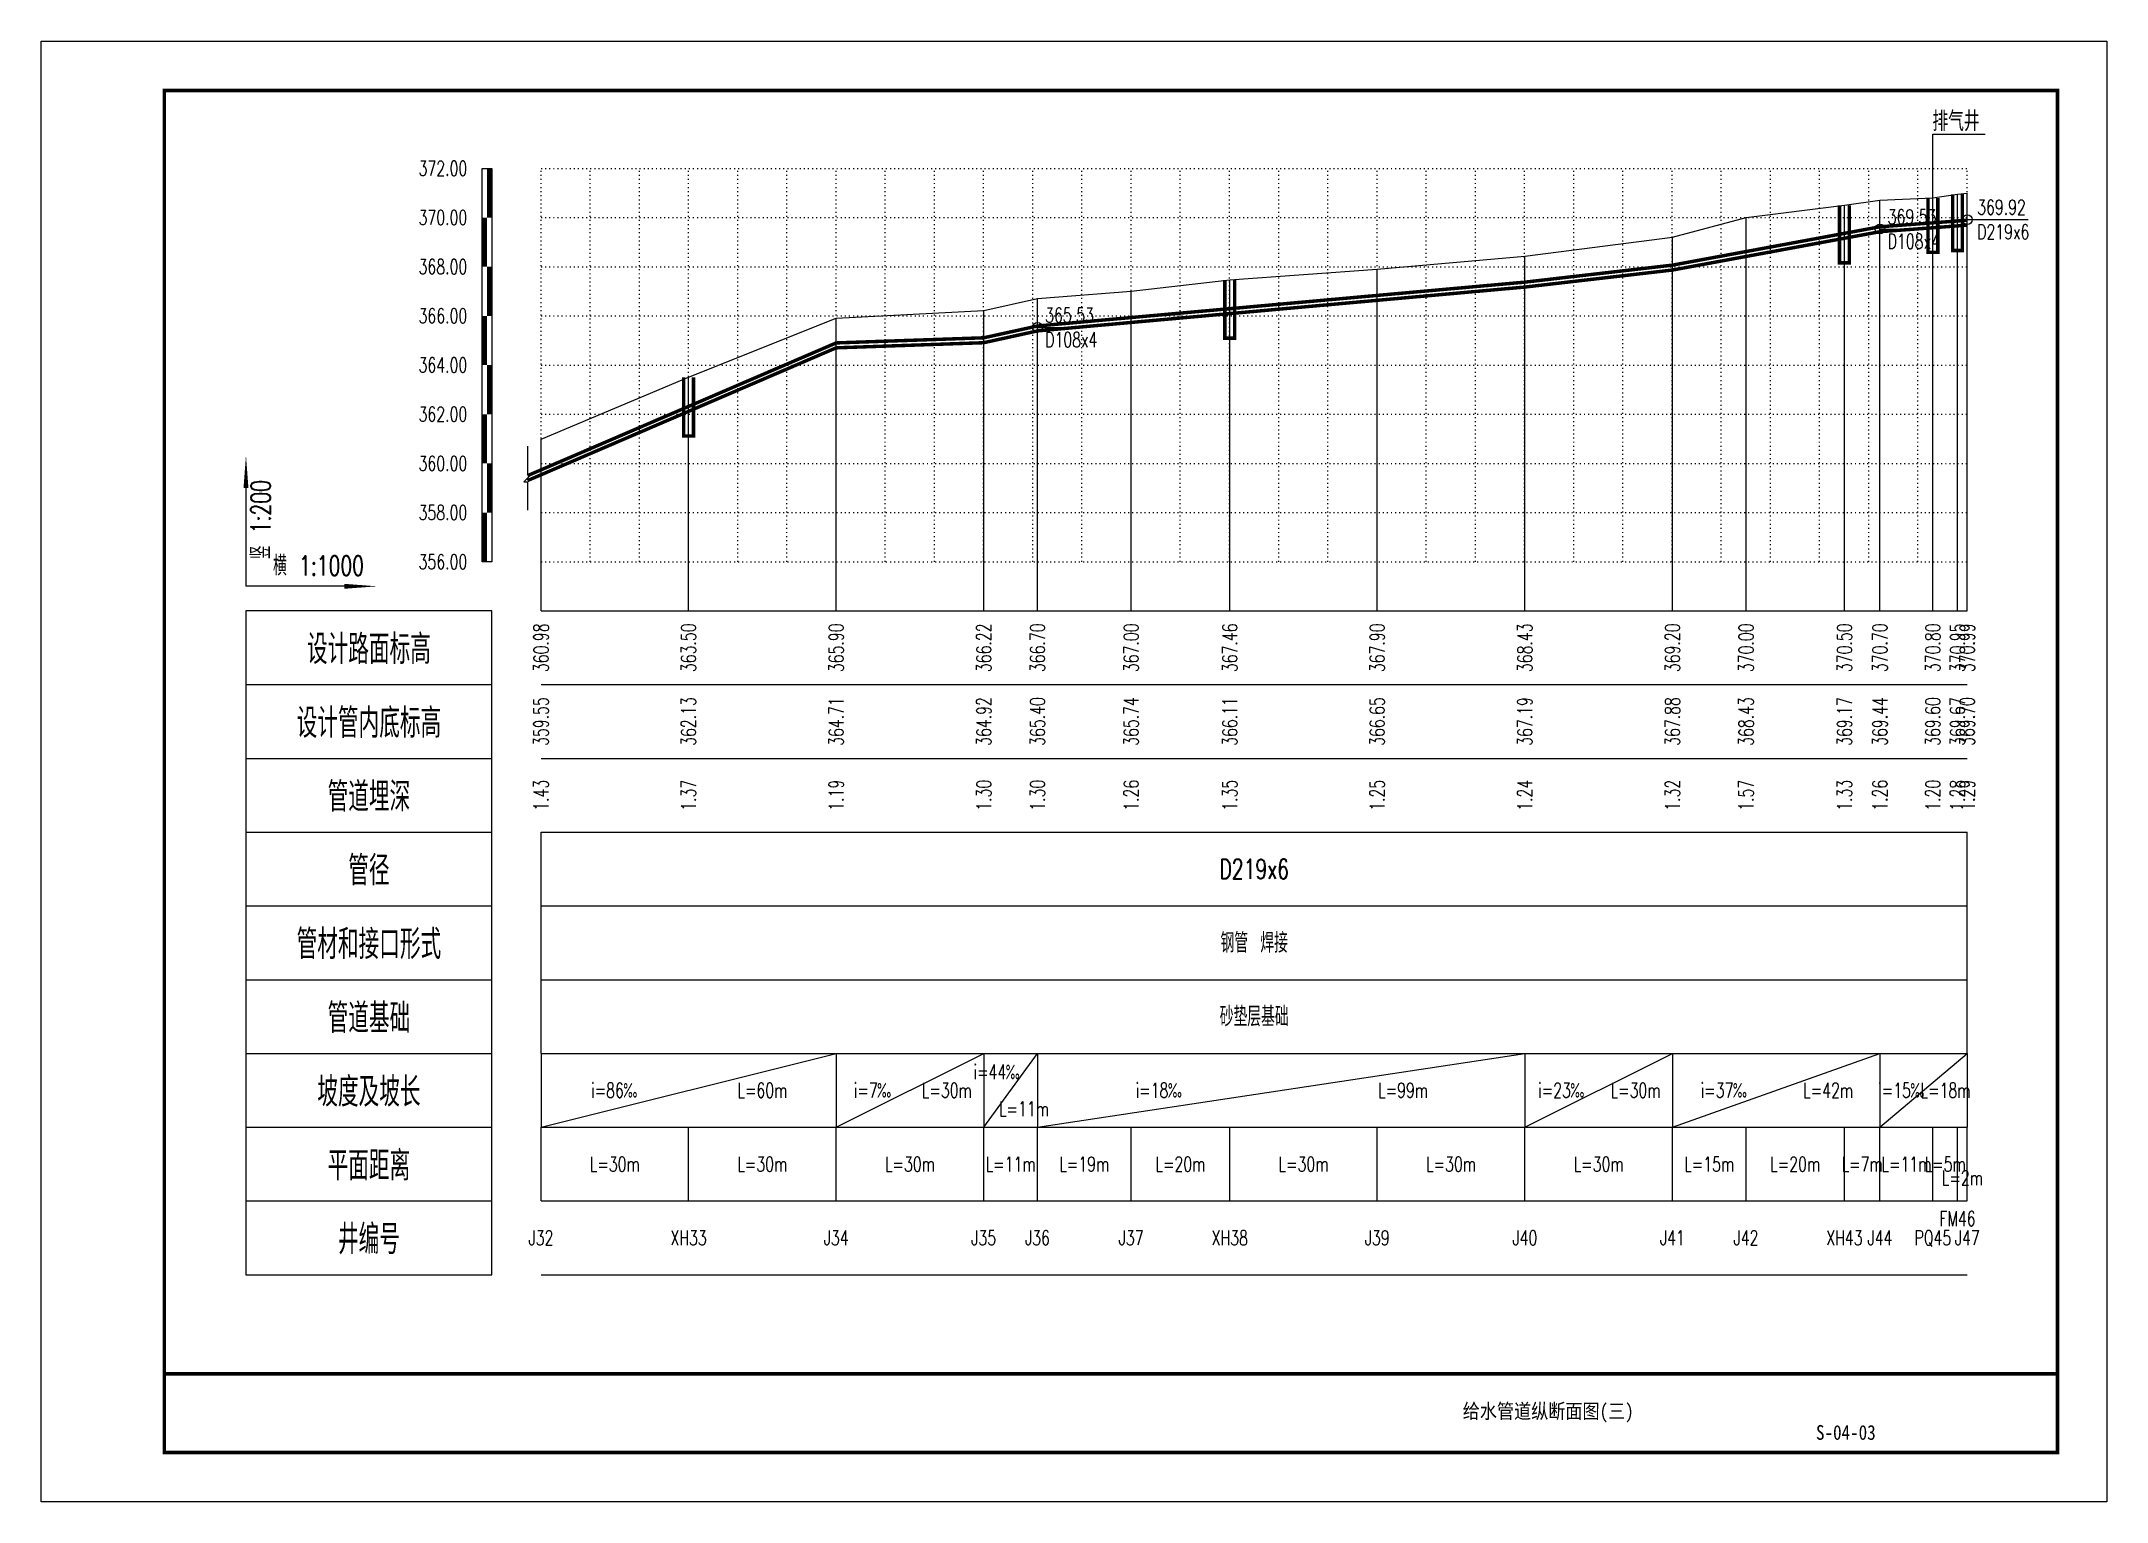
# Model space of a CAD drawing. Extents: x 566669 to 567929, y 3427063 to 3427212.
# Drawn here: x 567088.9 to 567298.9, y 3427063.1 to 3427211.6 of the extents above; entities that cross this region are included whole.
import ezdxf
from ezdxf.enums import TextEntityAlignment as Align

# ---------------------------------------------------------------- set-up
doc = ezdxf.new("R2010")
doc.units = 0
doc.header["$LTSCALE"] = 10
doc.linetypes.add('CENTER', pattern=[50.8, 31.75, -6.35, 6.35, -6.35])
doc.linetypes.add('DOT', pattern=[6.35, 0, -6.35])
doc.layers.get('0').update_dxf_attribs({"linetype": 'CONTINUOUS'})
for name, color, linetype in [('0-BZ', 7, 'CONTINUOUS'), ('0-TK', 7, 'CONTINUOUS'), ('DMZBWG', 8, 'DOT'), ('GPSCOMMON', 7, 'CONTINUOUS'), ('hy_dm_gs_subpipe', 7, 'CONTINUOUS'), ('hydm_common_pipe', 7, 'CONTINUOUS'), ('hydm_gs_natureline', 7, 'CONTINUOUS'), ('hydm_gs_pipe', 7, 'CONTINUOUS'), ('hydm_gs_well', 7, 'CONTINUOUS')]:
    doc.layers.add(name, color=color, linetype=linetype)
doc.styles.add('-宋体', font='', dxfattribs={"width": 0.75})
doc.styles.add('GPSHZ', font='txt.shx', dxfattribs={"width": 0.8, "bigfont": 'hztxt.shx'})
doc.styles.get('-宋体').set_extended_font_data('SimSun')

msp = doc.modelspace()

# ---------------------------------------------------------------- texts
at = {"layer": '0-BZ', "color": 0, "ltscale": 15, "style": '-宋体', "width": 0.85}
for s, p in [('给水管道纵断面图(三)', (567242.07, 3427072.24)), ('S-04-03', (567272.33, 3427070.16))]:
    msp.add_text(s, height=1.5, rotation=359.9624, dxfattribs=at).set_placement(p, align=Align.MIDDLE)
at = {"layer": 'GPSCOMMON', "style": 'GPSHZ', "width": 0.8}
msp.add_text('排气井', height=2, dxfattribs=at).set_placement((567281.13, 3427202.49))
at = {"layer": 'hy_dm_gs_subpipe', "style": 'GPSHZ', "width": 0.7}
for s, p in [('369.53', (567276.58, 3427193.03)), ('369.92', (567285.68, 3427193.99)), ('365.53', (567190.92, 3427183.03))]:
    msp.add_text(s, height=1.5, dxfattribs=at).set_placement(p)
for s, p in [('D108x4', (567276.58, 3427192.03)), ('D219x6', (567285.68, 3427192.99)), ('D108x4', (567190.92, 3427182.03))]:
    msp.add_text(s, height=1.5, dxfattribs=at).set_placement(p, align=Align.TOP_LEFT)
at = {"layer": 'hydm_common_pipe', "style": 'GPSHZ', "width": 0.7}
for s, p in [('372.00', (567132.16, 3427198.7)), ('370.00', (567132.16, 3427193.7)), ('368.00', (567132.16, 3427188.7)), ('366.00', (567132.16, 3427183.7)), ('364.00', (567132.16, 3427178.7)), ('362.00', (567132.16, 3427173.7)), ('360.00', (567132.16, 3427168.7)), ('358.00', (567132.16, 3427163.7)), ('356.00', (567132.16, 3427158.7))]:
    msp.add_text(s, height=1.5, dxfattribs=at).set_placement(p, align=Align.MIDDLE_RIGHT)
msp.add_text('竖 1:200', height=2, rotation=90, dxfattribs=at).set_placement((567110.16, 3427158.95), align=Align.TOP_LEFT)
msp.add_text('横 1:1000', height=2, dxfattribs=at).set_placement((567112.41, 3427156.7), align=Align.BOTTOM_LEFT)
for s, p in [('360.98', (567139.66, 3427149.95)), ('363.50', (567154.66, 3427149.95)), ('365.90', (567169.67, 3427149.95)), ('366.22', (567184.67, 3427149.95)), ('366.70', (567190.14, 3427149.95)), ('367.00', (567199.66, 3427149.95)), ('367.46', (567209.69, 3427149.95)), ('367.90', (567224.68, 3427149.95)), ('368.43', (567239.7, 3427149.95)), ('369.20', (567254.7, 3427149.95)), ('370.00', (567262.18, 3427149.95)), ('370.50', (567272.18, 3427149.95)), ('370.70', (567275.8, 3427149.95)), ('370.80', (567281.18, 3427149.95)), ('370.95', (567283.68, 3427149.95)), ('370.99', (567284.68, 3427149.95)), ('359.55', (567139.66, 3427142.45)), ('362.13', (567154.66, 3427142.45)), ('364.71', (567169.67, 3427142.45)), ('364.92', (567184.67, 3427142.45)), ('365.40', (567190.14, 3427142.45)), ('365.74', (567199.66, 3427142.45)), ('366.11', (567209.69, 3427142.45)), ('366.65', (567224.68, 3427142.45)), ('367.19', (567239.7, 3427142.45)), ('367.88', (567254.7, 3427142.45)), ('368.43', (567262.18, 3427142.45)), ('369.17', (567272.18, 3427142.45)), ('369.44', (567275.8, 3427142.45)), ('369.60', (567281.18, 3427142.45)), ('369.67', (567283.68, 3427142.45)), ('369.70', (567284.68, 3427142.45)), ('1.43', (567139.66, 3427134.95)), ('1.37', (567154.66, 3427134.95)), ('1.19', (567169.67, 3427134.95)), ('1.30', (567184.67, 3427134.95)), ('1.30', (567190.14, 3427134.95)), ('1.26', (567199.66, 3427134.95)), ('1.35', (567209.69, 3427134.95)), ('1.25', (567224.68, 3427134.95)), ('1.24', (567239.7, 3427134.95)), ('1.32', (567254.7, 3427134.95)), ('1.57', (567262.18, 3427134.95)), ('1.33', (567272.18, 3427134.95)), ('1.26', (567275.8, 3427134.95)), ('1.20', (567281.18, 3427134.95)), ('1.28', (567283.68, 3427134.95)), ('1.29', (567284.68, 3427134.95))]:
    msp.add_text(s, height=1.5, rotation=90, dxfattribs=at).set_placement(p, align=Align.MIDDLE_CENTER)
for s, height, p in [('D219x6', 2, (567212.17, 3427127.45)), ('钢管 焊接', 2, (567212.17, 3427119.95)), ('砂垫层基础', 2, (567212.17, 3427112.45)), ('i=44‰', 1.5, (567186.04, 3427106.82)), ('i=86‰', 1.5, (567147.16, 3427104.95)), ('L=60m', 1.5, (567162.17, 3427104.95)), ('i=7‰', 1.5, (567173.42, 3427104.95)), ('L=30m', 1.5, (567180.92, 3427104.95)), ('i=18‰', 1.5, (567202.53, 3427104.95)), ('L=99m', 1.5, (567227.31, 3427104.95)), ('i=23‰', 1.5, (567243.45, 3427104.95)), ('L=30m', 1.5, (567250.95, 3427104.95)), ('i=37‰', 1.5, (567259.98, 3427104.95)), ('L=42m', 1.5, (567270.53, 3427104.95)), ('i=15‰', 1.5, (567278.02, 3427104.95)), ('L=18m', 1.5, (567282.46, 3427104.95)), ('L=11m', 1.5, (567188.77, 3427103.07)), ('L=30m', 1.5, (567147.16, 3427097.45)), ('L=30m', 1.5, (567162.16, 3427097.45)), ('L=30m', 1.5, (567177.17, 3427097.45)), ('L=11m', 1.5, (567187.41, 3427097.45)), ('L=19m', 1.5, (567194.9, 3427097.45)), ('L=20m', 1.5, (567204.67, 3427097.45)), ('L=30m', 1.5, (567217.19, 3427097.45)), ('L=30m', 1.5, (567232.19, 3427097.45)), ('L=30m', 1.5, (567247.2, 3427097.45)), ('L=15m', 1.5, (567258.44, 3427097.45)), ('L=20m', 1.5, (567267.18, 3427097.45)), ('L=7m', 1.5, (567273.99, 3427097.45)), ('L=11m', 1.5, (567278.49, 3427097.45)), ('L=5m', 1.5, (567282.43, 3427097.45)), ('L=2m', 1.5, (567284.18, 3427096.05)), ('FM46', 1.5, (567283.68, 3427091.9)), ('J32', 1.5, (567139.66, 3427089.95)), ('XH33', 1.5, (567154.66, 3427089.95)), ('J34', 1.5, (567169.67, 3427089.95)), ('J35', 1.5, (567184.67, 3427089.95)), ('J36', 1.5, (567190.14, 3427089.95)), ('J37', 1.5, (567199.66, 3427089.95)), ('XH38', 1.5, (567209.69, 3427089.95)), ('J39', 1.5, (567224.68, 3427089.95)), ('J40', 1.5, (567239.7, 3427089.95)), ('J41', 1.5, (567254.7, 3427089.95)), ('J42', 1.5, (567262.18, 3427089.95)), ('XH43', 1.5, (567272.18, 3427089.95)), ('J44', 1.5, (567275.8, 3427089.95)), ('PQ45', 1.5, (567281.18, 3427089.95)), ('J47', 1.5, (567284.68, 3427089.95))]:
    msp.add_text(s, height=height, dxfattribs=at).set_placement(p, align=Align.MIDDLE_CENTER)

# ---------------------------------------------------------------- blocks, each defined once
blk = doc.blocks.new('dafgdahgsdfh')
at = {"layer": '0-TK'}
blk.add_lwpolyline([(43209.45, 121009.57), (43419.45, 121009.57), (43419.45, 120861.07), (43209.45, 120861.07)], close=True, dxfattribs=at)
blk = doc.blocks.new('hygx_gszdtablehead22')
at = {"layer": 'GPSCOMMON'}
for p, q in [((0, 135), (0, 0)), ((50, 135), (0, 135)), ((50, 0), (50, 135)), ((0, 120), (50, 120)), ((0, 105), (50, 105)), ((0, 90), (50, 90)), ((0, 75), (50, 75)), ((0, 60), (50, 60)), ((0, 45), (50, 45)), ((0, 30), (50, 30)), ((0, 15), (50, 15)), ((0, 0), (50, 0)), ((0, 0), (50, 0))]:
    blk.add_line(p, q, dxfattribs=at)
at = {"layer": 'GPSCOMMON', "style": 'GPSHZ', "width": 0.7}
for s, p in [('设计路面标高', (25, 127.5)), ('设计管内底标高', (25, 112.5)), ('管道埋深', (25, 97.5)), ('管径', (25, 82.5)), ('管材和接口形式', (25, 67.5)), ('管道基础', (25, 52.5)), ('坡度及坡长', (25, 37.5)), ('平面距离', (25, 22.5)), ('井编号', (25, 7.5))]:
    blk.add_text(s, height=6, dxfattribs=at).set_placement(p, align=Align.MIDDLE)
blk = doc.blocks.new('SWYGXX')
at = {"color": 0}
blk.add_circle((0, 0), 1, dxfattribs=at)
blk = doc.blocks.new('swyg')
at = {"linetype": 'Continuous'}
blk.add_circle((0, 0), 1, dxfattribs=at)

# ---------------------------------------------------------------- linework, layer by layer
at = {"layer": '0-TK', "const_width": 0.35}
for points in [[(567293.85, 3427068.12), (567101.35, 3427068.12), (567101.35, 3427206.62), (567293.85, 3427206.62)], [(567101.35, 3427206.62), (567293.85, 3427206.62), (567293.85, 3427076.12), (567101.35, 3427076.12)]]:
    msp.add_lwpolyline(points, close=True, dxfattribs=at)
at = {"layer": 'DMZBWG', "ltscale": 0.005}
for p, q in [((567139.66, 3427198.7), (567284.68, 3427198.7)), ((567139.66, 3427158.7), (567139.66, 3427198.7)), ((567144.66, 3427158.7), (567144.66, 3427198.7)), ((567149.66, 3427158.7), (567149.66, 3427198.7)), ((567154.66, 3427158.7), (567154.66, 3427198.7)), ((567159.66, 3427158.7), (567159.66, 3427198.7)), ((567164.66, 3427158.7), (567164.66, 3427198.7)), ((567169.66, 3427158.7), (567169.66, 3427198.7)), ((567174.66, 3427158.7), (567174.66, 3427198.7)), ((567179.66, 3427158.7), (567179.66, 3427198.7)), ((567184.66, 3427158.7), (567184.66, 3427198.7)), ((567189.66, 3427158.7), (567189.66, 3427198.7)), ((567194.66, 3427158.7), (567194.66, 3427198.7)), ((567199.66, 3427158.7), (567199.66, 3427198.7)), ((567204.66, 3427158.7), (567204.66, 3427198.7)), ((567209.66, 3427158.7), (567209.66, 3427198.7)), ((567214.66, 3427158.7), (567214.66, 3427198.7)), ((567219.66, 3427158.7), (567219.66, 3427198.7)), ((567224.66, 3427158.7), (567224.66, 3427198.7)), ((567229.66, 3427158.7), (567229.66, 3427198.7)), ((567234.66, 3427158.7), (567234.66, 3427198.7)), ((567239.66, 3427158.7), (567239.66, 3427198.7)), ((567244.66, 3427158.7), (567244.66, 3427198.7)), ((567249.66, 3427158.7), (567249.66, 3427198.7)), ((567254.66, 3427158.7), (567254.66, 3427198.7)), ((567259.66, 3427158.7), (567259.66, 3427198.7)), ((567264.66, 3427158.7), (567264.66, 3427198.7)), ((567269.66, 3427158.7), (567269.66, 3427198.7)), ((567274.66, 3427158.7), (567274.66, 3427198.7)), ((567279.66, 3427158.7), (567279.66, 3427198.7)), ((567284.66, 3427158.7), (567284.66, 3427198.7)), ((567284.68, 3427158.7), (567284.68, 3427198.7)), ((567139.66, 3427193.7), (567284.68, 3427193.7)), ((567139.66, 3427188.7), (567284.68, 3427188.7)), ((567139.66, 3427183.7), (567284.68, 3427183.7)), ((567139.66, 3427178.7), (567284.68, 3427178.7)), ((567139.66, 3427173.7), (567284.68, 3427173.7)), ((567139.66, 3427168.7), (567284.68, 3427168.7)), ((567139.66, 3427163.7), (567284.68, 3427163.7)), ((567139.66, 3427158.7), (567284.68, 3427158.7))]:
    msp.add_line(p, q, dxfattribs=at)
at = {"layer": 'GPSCOMMON'}
msp.add_lwpolyline([(567088.85, 3427211.62), (567298.85, 3427211.62), (567298.85, 3427063.12), (567088.85, 3427063.12)], close=True, dxfattribs=at)
msp.add_lwpolyline([(567281.18, 3427195.7), (567281.18, 3427202.16), (567286.48, 3427202.16)], dxfattribs=at)
at = {"layer": 'hy_dm_gs_subpipe'}
for points in [[(567275.8, 3427192.53), (567280.74, 3427192.53)], [(567284.68, 3427193.49), (567290.85, 3427193.49)], [(567190.14, 3427182.53), (567195.08, 3427182.53)]]:
    msp.add_lwpolyline(points, dxfattribs=at)
at = {"layer": 'hydm_common_pipe'}
for p, q in [((567139.66, 3427153.7), (567284.68, 3427153.7)), ((567139.66, 3427146.2), (567284.68, 3427146.2)), ((567139.66, 3427138.7), (567284.68, 3427138.7)), ((567139.66, 3427131.2), (567284.68, 3427131.2)), ((567139.66, 3427123.7), (567284.68, 3427123.7)), ((567139.66, 3427116.2), (567284.68, 3427116.2)), ((567139.66, 3427108.7), (567284.68, 3427108.7)), ((567139.66, 3427101.2), (567284.68, 3427101.2)), ((567139.66, 3427093.7), (567284.68, 3427093.7)), ((567139.66, 3427086.2), (567284.68, 3427086.2))]:
    msp.add_line(p, q, dxfattribs=at)
for points in [[(567133.66, 3427158.7), (567133.66, 3427198.7), (567134.66, 3427198.7), (567134.66, 3427158.7), (567133.66, 3427158.7)], [(567109.66, 3427166.2), (567109.66, 3427156.2)], [(567119.66, 3427156.2), (567109.66, 3427156.2)], [(567139.66, 3427123.7), (567139.66, 3427131.2)], [(567284.68, 3427123.7), (567284.68, 3427131.2)], [(567139.66, 3427116.2), (567139.66, 3427123.7)], [(567284.68, 3427116.2), (567284.68, 3427123.7)], [(567139.66, 3427108.7), (567139.66, 3427116.2)], [(567284.68, 3427108.7), (567284.68, 3427116.2)], [(567139.66, 3427108.7), (567139.66, 3427101.2), (567169.67, 3427108.7), (567169.67, 3427101.2)], [(567169.67, 3427108.7), (567169.67, 3427101.2), (567184.67, 3427108.7), (567184.67, 3427101.2)], [(567184.67, 3427108.7), (567184.67, 3427101.2), (567190.14, 3427108.7), (567190.14, 3427101.2)], [(567190.14, 3427108.7), (567190.14, 3427101.2), (567239.7, 3427108.7), (567239.7, 3427101.2)], [(567239.7, 3427108.7), (567239.7, 3427101.2), (567254.7, 3427108.7), (567254.7, 3427101.2)], [(567254.7, 3427108.7), (567254.7, 3427101.2), (567275.8, 3427108.7), (567275.8, 3427101.2)], [(567275.8, 3427108.7), (567275.8, 3427101.2), (567284.68, 3427108.7), (567284.68, 3427101.2)], [(567139.66, 3427093.7), (567139.66, 3427101.2)], [(567154.66, 3427093.7), (567154.66, 3427101.2)], [(567154.66, 3427093.7), (567154.66, 3427101.2)], [(567169.67, 3427093.7), (567169.67, 3427101.2)], [(567169.67, 3427093.7), (567169.67, 3427101.2)], [(567184.67, 3427093.7), (567184.67, 3427101.2)], [(567184.67, 3427093.7), (567184.67, 3427101.2)], [(567190.14, 3427093.7), (567190.14, 3427101.2)], [(567190.14, 3427093.7), (567190.14, 3427101.2)], [(567199.66, 3427093.7), (567199.66, 3427101.2)], [(567199.66, 3427093.7), (567199.66, 3427101.2)], [(567209.69, 3427093.7), (567209.69, 3427101.2)], [(567209.69, 3427093.7), (567209.69, 3427101.2)], [(567224.68, 3427093.7), (567224.68, 3427101.2)], [(567224.68, 3427093.7), (567224.68, 3427101.2)], [(567239.7, 3427093.7), (567239.7, 3427101.2)], [(567239.7, 3427093.7), (567239.7, 3427101.2)], [(567254.7, 3427093.7), (567254.7, 3427101.2)], [(567254.7, 3427093.7), (567254.7, 3427101.2)], [(567262.18, 3427093.7), (567262.18, 3427101.2)], [(567262.18, 3427093.7), (567262.18, 3427101.2)], [(567272.18, 3427093.7), (567272.18, 3427101.2)], [(567272.18, 3427093.7), (567272.18, 3427101.2)], [(567275.8, 3427093.7), (567275.8, 3427101.2)], [(567275.8, 3427093.7), (567275.8, 3427101.2)], [(567281.18, 3427093.7), (567281.18, 3427101.2)], [(567281.18, 3427093.7), (567281.18, 3427101.2)], [(567283.68, 3427093.7), (567283.68, 3427101.2)], [(567283.68, 3427093.7), (567283.68, 3427101.2)], [(567284.68, 3427093.7), (567284.68, 3427101.2)]]:
    msp.add_lwpolyline(points, dxfattribs=at)
at = {"layer": 'hydm_common_pipe', "const_width": 0.5}
for points in [[(567134.41, 3427193.7), (567134.41, 3427198.7)], [(567133.91, 3427188.7), (567133.91, 3427193.7)], [(567134.41, 3427183.7), (567134.41, 3427188.7)], [(567133.91, 3427178.7), (567133.91, 3427183.7)], [(567134.41, 3427173.7), (567134.41, 3427178.7)], [(567133.91, 3427168.7), (567133.91, 3427173.7)], [(567134.41, 3427163.7), (567134.41, 3427168.7)], [(567133.91, 3427158.7), (567133.91, 3427163.7)]]:
    msp.add_lwpolyline(points, dxfattribs=at)
at = {"layer": 'hydm_common_pipe'}
for points in [[(567109.66, 3427166.2, 0.5, 0, 0), (567109.66, 3427169.53, 0, 0, 0)], [(567119.66, 3427156.2, 0.5, 0, 0), (567122.99, 3427156.2, 0, 0, 0)]]:
    msp.add_lwpolyline(points, format="xyseb", dxfattribs=at)
at = {"layer": 'hydm_gs_natureline', "color": 7, "linetype": 'Continuous'}
msp.add_lwpolyline([(567139.66, 3427171.15), (567154.66, 3427177.45), (567169.67, 3427183.45), (567184.67, 3427184.25), (567190.14, 3427185.45), (567199.66, 3427186.2), (567209.69, 3427187.35), (567224.68, 3427188.45), (567239.7, 3427189.77), (567254.7, 3427191.7), (567262.18, 3427193.7), (567272.18, 3427194.95), (567275.8, 3427195.45), (567281.18, 3427195.7), (567283.68, 3427196.07), (567284.68, 3427196.17)], dxfattribs=at)
at = {"layer": 'hydm_gs_pipe', "color": 1, "linetype": 'Continuous', "const_width": 0.35}
for points in [[(567262.18, 3427190.24), (567272.18, 3427192.09)], [(567262.18, 3427189.74), (567272.18, 3427191.59)], [(567272.18, 3427192.09), (567275.8, 3427192.76)], [(567272.18, 3427191.59), (567275.8, 3427192.26)], [(567275.8, 3427192.76), (567281.18, 3427193.16)], [(567275.8, 3427192.26), (567281.18, 3427192.66)], [(567281.18, 3427193.16), (567283.68, 3427193.35)], [(567281.18, 3427192.66), (567283.68, 3427192.85)], [(567283.68, 3427193.35), (567284.68, 3427193.43)], [(567283.68, 3427192.85), (567284.68, 3427192.93)], [(567254.7, 3427188.86), (567262.18, 3427190.24)], [(567254.7, 3427188.36), (567262.18, 3427189.74)], [(567239.7, 3427187.13), (567254.7, 3427188.86)], [(567239.7, 3427186.63), (567254.7, 3427188.36)], [(567209.69, 3427184.43), (567224.68, 3427185.78)], [(567209.69, 3427183.93), (567224.68, 3427185.28)], [(567224.68, 3427185.78), (567239.7, 3427187.13)], [(567224.68, 3427185.28), (567239.7, 3427186.63)], [(567190.14, 3427182.67), (567199.66, 3427183.53)], [(567190.14, 3427182.17), (567199.66, 3427183.03)], [(567199.66, 3427183.53), (567209.69, 3427184.43)], [(567199.66, 3427183.03), (567209.69, 3427183.93)], [(567154.66, 3427174.49), (567169.67, 3427180.95)], [(567169.67, 3427180.95), (567184.67, 3427181.47)], [(567169.67, 3427180.45), (567184.67, 3427180.97)], [(567184.67, 3427181.47), (567190.14, 3427182.67)], [(567184.67, 3427180.97), (567190.14, 3427182.17)], [(567154.66, 3427173.99), (567169.67, 3427180.45)], [(567139.66, 3427168.04), (567154.66, 3427174.49)], [(567139.66, 3427167.54), (567154.66, 3427173.99)], [(567139.66, 3427168.04), (567138.28, 3427167.45)], [(567139.66, 3427167.54), (567138.28, 3427166.95)]]:
    msp.add_lwpolyline(points, dxfattribs=at)
at = {"layer": 'hydm_gs_pipe', "color": 7, "lineweight": -3}
msp.add_lwpolyline([(567138.28, 3427170.45), (567138.28, 3427167.57), (567138.66, 3427167.57), (567137.91, 3427166.82), (567138.28, 3427166.82), (567138.28, 3427163.95)], dxfattribs=at)
at = {"layer": 'hydm_gs_well', "color": 7, "linetype": 'Continuous', "const_width": 0.35}
for points in [[(567280.68, 3427195.7), (567280.68, 3427190.16), (567281.68, 3427190.16), (567281.68, 3427195.7)], [(567283.18, 3427196.07), (567283.18, 3427190.35), (567284.18, 3427190.35), (567284.18, 3427196.07)], [(567271.68, 3427194.95), (567271.68, 3427189.09), (567272.68, 3427189.09), (567272.68, 3427194.95)], [(567209.19, 3427187.35), (567209.19, 3427181.43), (567210.19, 3427181.43), (567210.19, 3427187.35)], [(567154.16, 3427177.45), (567154.16, 3427171.49), (567155.16, 3427171.49), (567155.16, 3427177.45)]]:
    msp.add_lwpolyline(points, dxfattribs=at)
at = {"layer": 'hydm_gs_well', "color": 7, "linetype": 'CENTER'}
for points in [[(567283.68, 3427153.7), (567283.68, 3427196.07)], [(567284.68, 3427153.7), (567284.68, 3427196.17)], [(567272.18, 3427153.7), (567272.18, 3427194.95)], [(567275.8, 3427153.7), (567275.8, 3427195.45)], [(567281.18, 3427153.7), (567281.18, 3427195.7)], [(567254.7, 3427153.7), (567254.7, 3427191.7)], [(567262.18, 3427153.7), (567262.18, 3427193.7)], [(567239.7, 3427153.7), (567239.7, 3427189.77)], [(567224.68, 3427153.7), (567224.68, 3427188.45)], [(567190.14, 3427153.7), (567190.14, 3427185.45)], [(567199.66, 3427153.7), (567199.66, 3427186.2)], [(567209.69, 3427153.7), (567209.69, 3427187.35)], [(567169.67, 3427153.7), (567169.67, 3427183.45)], [(567184.67, 3427153.7), (567184.67, 3427184.25)], [(567154.66, 3427153.7), (567154.66, 3427177.45)], [(567139.66, 3427153.7), (567139.66, 3427171.15)]]:
    msp.add_lwpolyline(points, dxfattribs=at)

# ---------------------------------------------------------------- block references
at = {"layer": 'GPSCOMMON'}
msp.add_blockref('dafgdahgsdfh', (523879.4, 3306202.05), dxfattribs=at)
at = {"layer": 'hy_dm_gs_subpipe', "xscale": 0.5, "yscale": 0.5}
for name, p in [('swyg', (567284.68, 3427193.49)), ('SWYGXX', (567275.8, 3427192.53)), ('SWYGXX', (567190.14, 3427182.53))]:
    msp.add_blockref(name, p, dxfattribs=at)
at = {"layer": 'hydm_common_pipe', "xscale": 0.5, "yscale": 0.5, "zscale": 0.5}
msp.add_blockref('hygx_gszdtablehead22', (567109.66, 3427086.2), dxfattribs=at)

msp.set_redraw_order([(e.dxf.handle, doc.entitydb.next_handle()) for e in msp.query("TEXT MTEXT ATTDEF DIMENSION ARC_DIMENSION")])  # texts and dimensions are drawn at this point

doc.saveas('drawing.dxf')
